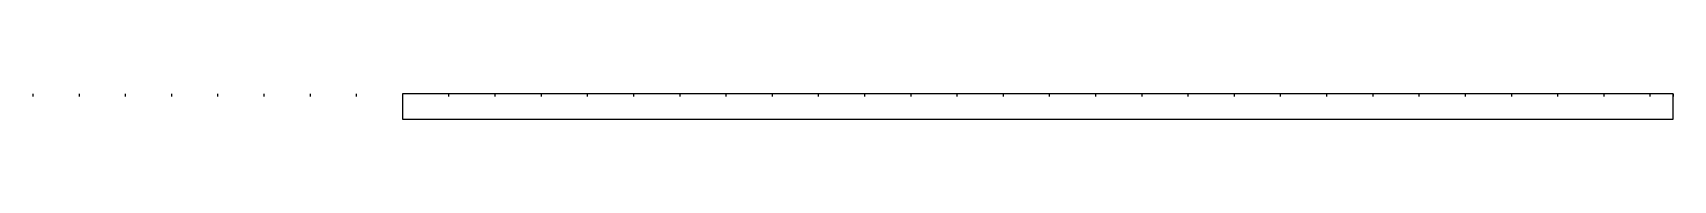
# Model space of a CAD drawing. Header units: metres. Extents: x 7399493 to 7407015, y 5696902 to 5712236.
# Drawn here: x 7406133 to 7406843, y 5697702 to 5697713 of the extents above; entities that cross this region are included whole.
import ezdxf

# ---------------------------------------------------------------- set-up
doc = ezdxf.new("R2010")
doc.units = ezdxf.units.M
doc.layers.add('pomoc', color=140, linetype='Continuous')

msp = doc.modelspace()

# ---------------------------------------------------------------- linework, layer by layer
at = {"layer": 'pomoc', "color": 7, "linetype": 'Continuous', "lineweight": -3}
for p, q in [((7406132.81, 5697713.47), (7406132.81, 5697712.37)), ((7406152.81, 5697713.47), (7406152.81, 5697712.37)), ((7406172.81, 5697713.47), (7406172.81, 5697712.37)), ((7406192.81, 5697713.47), (7406192.81, 5697712.37)), ((7406212.81, 5697713.47), (7406212.81, 5697712.37)), ((7406232.81, 5697713.47), (7406232.81, 5697712.37)), ((7406252.81, 5697713.47), (7406252.81, 5697712.37)), ((7406272.81, 5697713.47), (7406272.81, 5697712.37)), ((7406312.81, 5697713.47), (7406312.81, 5697712.37)), ((7406332.81, 5697713.47), (7406332.81, 5697712.37)), ((7406352.81, 5697713.47), (7406352.81, 5697712.37)), ((7406372.81, 5697713.47), (7406372.81, 5697712.37)), ((7406392.81, 5697713.47), (7406392.81, 5697712.37)), ((7406412.81, 5697713.47), (7406412.81, 5697712.37)), ((7406432.81, 5697713.47), (7406432.81, 5697712.37)), ((7406452.81, 5697713.47), (7406452.81, 5697712.37)), ((7406472.81, 5697713.47), (7406472.81, 5697712.37)), ((7406492.81, 5697713.47), (7406492.81, 5697712.37)), ((7406512.81, 5697713.47), (7406512.81, 5697712.37)), ((7406532.81, 5697713.47), (7406532.81, 5697712.37)), ((7406552.81, 5697713.47), (7406552.81, 5697712.37)), ((7406572.81, 5697713.47), (7406572.81, 5697712.37)), ((7406592.81, 5697713.47), (7406592.81, 5697712.37)), ((7406612.81, 5697713.47), (7406612.81, 5697712.37)), ((7406632.81, 5697713.47), (7406632.81, 5697712.37)), ((7406652.81, 5697713.47), (7406652.81, 5697712.37)), ((7406672.81, 5697713.47), (7406672.81, 5697712.37)), ((7406692.81, 5697713.47), (7406692.81, 5697712.37)), ((7406712.81, 5697713.47), (7406712.81, 5697712.37)), ((7406732.81, 5697713.47), (7406732.81, 5697712.37)), ((7406752.81, 5697713.47), (7406752.81, 5697712.37)), ((7406772.81, 5697713.47), (7406772.81, 5697712.37)), ((7406792.81, 5697713.47), (7406792.81, 5697712.37)), ((7406812.81, 5697713.47), (7406812.81, 5697712.37)), ((7406832.81, 5697713.47), (7406832.81, 5697712.37)), ((7406842.87, 5697713.47), (7406842.87, 5697712.37))]:
    msp.add_line(p, q, dxfattribs=at)
at = {"layer": 'pomoc', "color": 1, "linetype": 'Continuous', "lineweight": -3}
for p, q in [((7406132.81, 5697713.47), (7406132.81, 5697712.37)), ((7406152.81, 5697713.47), (7406152.81, 5697712.37)), ((7406172.81, 5697713.47), (7406172.81, 5697712.37)), ((7406192.81, 5697713.47), (7406192.81, 5697712.37)), ((7406212.81, 5697713.47), (7406212.81, 5697712.37)), ((7406232.81, 5697713.47), (7406232.81, 5697712.37)), ((7406252.81, 5697713.47), (7406252.81, 5697712.37)), ((7406272.81, 5697713.47), (7406272.81, 5697712.37)), ((7406312.81, 5697713.47), (7406312.81, 5697712.37)), ((7406332.81, 5697713.47), (7406332.81, 5697712.37)), ((7406352.81, 5697713.47), (7406352.81, 5697712.37)), ((7406372.81, 5697713.47), (7406372.81, 5697712.37)), ((7406392.81, 5697713.47), (7406392.81, 5697712.37)), ((7406412.81, 5697713.47), (7406412.81, 5697712.37)), ((7406432.81, 5697713.47), (7406432.81, 5697712.37)), ((7406452.81, 5697713.47), (7406452.81, 5697712.37)), ((7406472.81, 5697713.47), (7406472.81, 5697712.37)), ((7406492.81, 5697713.47), (7406492.81, 5697712.37)), ((7406512.81, 5697713.47), (7406512.81, 5697712.37)), ((7406532.81, 5697713.47), (7406532.81, 5697712.37)), ((7406552.81, 5697713.47), (7406552.81, 5697712.37)), ((7406572.81, 5697713.47), (7406572.81, 5697712.37)), ((7406592.81, 5697713.47), (7406592.81, 5697712.37)), ((7406612.81, 5697713.47), (7406612.81, 5697712.37)), ((7406632.81, 5697713.47), (7406632.81, 5697712.37)), ((7406652.81, 5697713.47), (7406652.81, 5697712.37)), ((7406672.81, 5697713.47), (7406672.81, 5697712.37)), ((7406692.81, 5697713.47), (7406692.81, 5697712.37)), ((7406712.81, 5697713.47), (7406712.81, 5697712.37)), ((7406732.81, 5697713.47), (7406732.81, 5697712.37)), ((7406752.81, 5697713.47), (7406752.81, 5697712.37)), ((7406772.81, 5697713.47), (7406772.81, 5697712.37)), ((7406792.81, 5697713.47), (7406792.81, 5697712.37)), ((7406812.81, 5697713.47), (7406812.81, 5697712.37)), ((7406832.81, 5697713.47), (7406832.81, 5697712.37)), ((7406842.87, 5697713.47), (7406842.87, 5697712.37))]:
    msp.add_line(p, q, dxfattribs=at)
at = {"layer": 'pomoc', "color": 7, "linetype": 'Continuous', "lineweight": -3}
msp.add_3dface([(7406292.81, 5697702.47), (7406842.87, 5697702.47), (7406842.87, 5697713.47), (7406292.81, 5697713.47)], dxfattribs=at)
msp.add_3dface([(7406292.81, 5697702.47), (7406842.87, 5697702.47), (7406842.87, 5697713.47), (7406292.81, 5697713.47)], dxfattribs=at)

doc.saveas('drawing.dxf')
